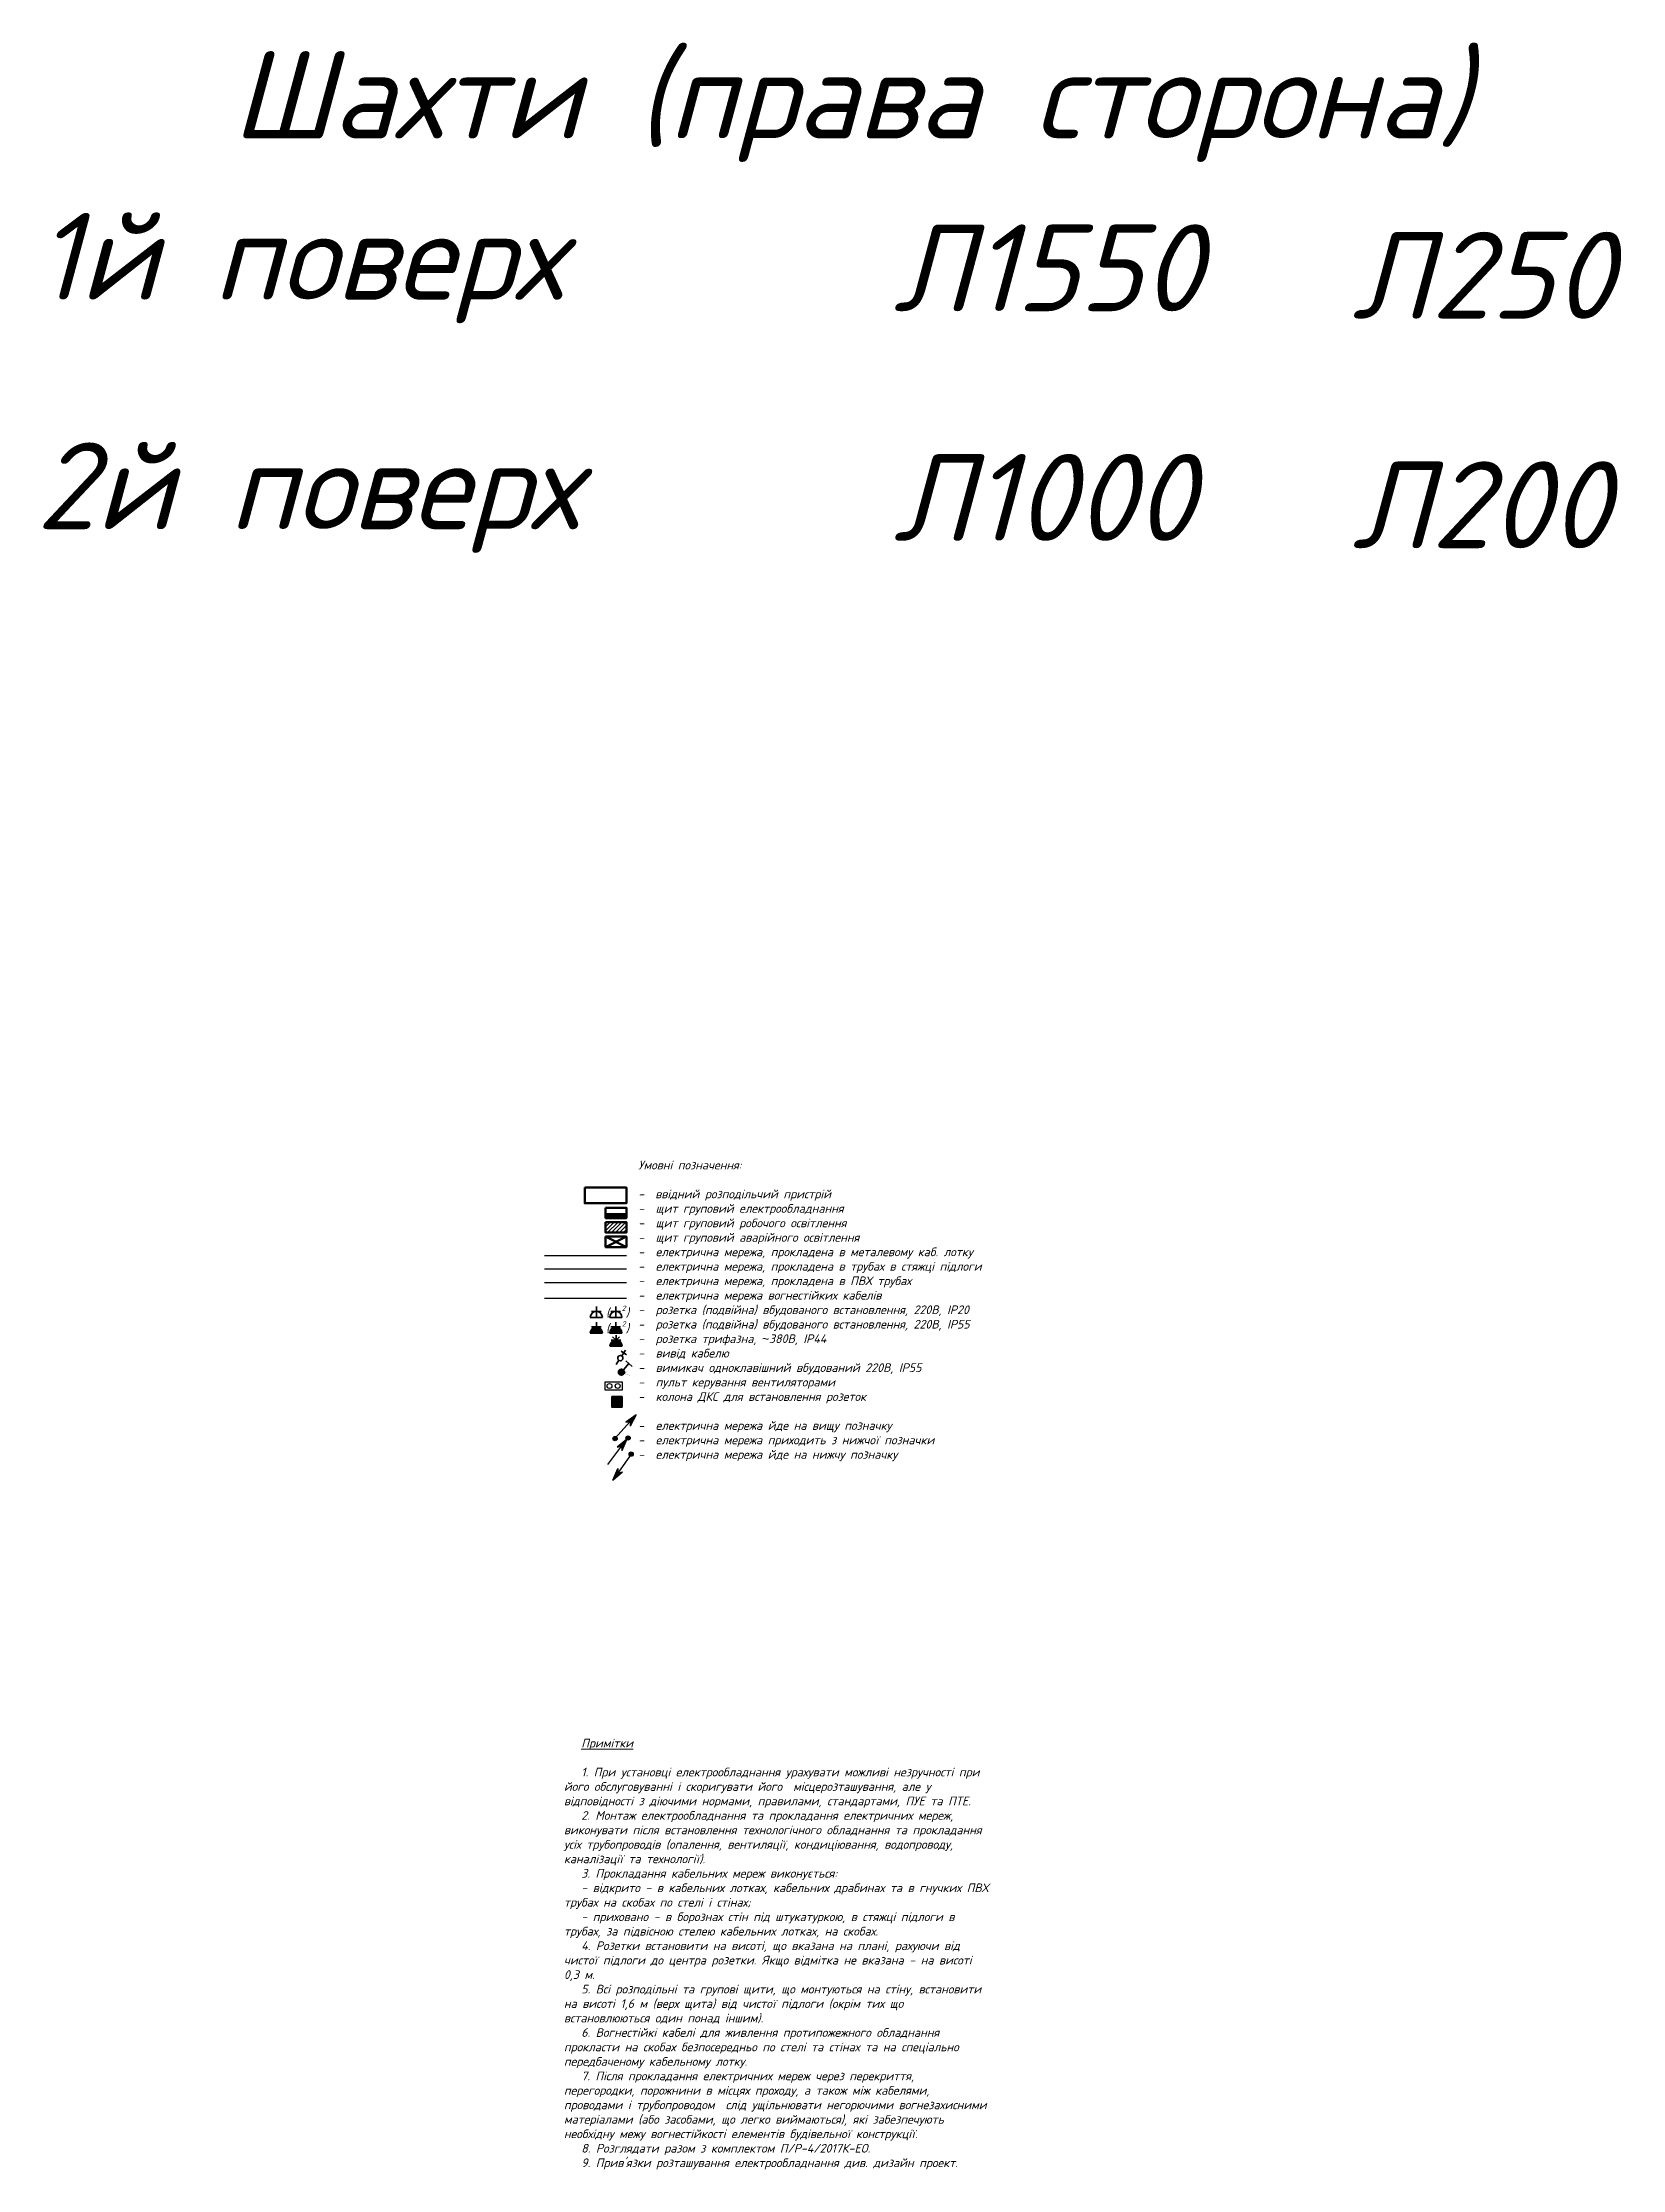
# Model space of a CAD drawing. Header units: millimetres. Extents: x -164867 to 807677, y -316775 to 513985.
# Drawn here: x 250253 to 295763, y 231017 to 292272 of the extents above; entities that cross this region are included whole.
import ezdxf

# ---------------------------------------------------------------- set-up
doc = ezdxf.new("R2010")
doc.units = ezdxf.units.MM
doc.layers.add('E_Hidden atributes', color=2, linetype='Continuous', plot=False)
for name, color, linetype, lineweight in [('E_Аварійні мережі', 1, 'Continuous', 30), ('E_В лотку', 5, 'Kabl_in_Lotok', 30), ('E_Вент-о6ладнання', 84, 'Continuous', 30), ('E_Вимикачі', 84, 'Continuous', 35), ('E_Обладнання', 84, 'Continuous', 35), ('E_Розп. мережі', 5, 'Continuous', 30), ('E_Щити', 1, 'Continuous', 50)]:
    doc.layers.add(name, color=color, linetype=linetype, lineweight=lineweight)
doc.styles.add('GOST 2.304', font='isocpeui.ttf')
doc.styles.add('ГОСТ 2.304', font='isocpeui.ttf')
doc.linetypes.add('Kabl_in_Lotok', pattern='A,10,[130,ltypeshp.shx,S=1,R=0,X=0,Y=0],1,[130,ltypeshp.shx,S=1,R=90,X=0,Y=-1],1,[130,ltypeshp.shx,S=1,R=0,X=0,Y=0],10', length=22)
doc.linetypes.add('Kabl_in_Tube', pattern='A,10,[133,ltypeshp.shx,S=1,R=0,X=0,Y=0],10', length=20)

msp = doc.modelspace()

# ---------------------------------------------------------------- texts
at = {"color": 2, "lineweight": 40, "style": 'GOST 2.304'}
for s, p in [('Шахти (права сторона)', (255713.1, 289510.58)), ('1й поверх', (250072.28, 284865.61)), ('Л1550', (274754.05, 284534.59)), ('2й поверх', (250072.28, 278254.32)), ('Л1000', (274754.05, 277923.3))]:
    msp.add_text(s, height=2500, dxfattribs=at).set_placement(p)
at = {"color": 6, "lineweight": 40, "style": 'GOST 2.304'}
for s, p in [('Л250', (287970.51, 284320.9)), ('Л200', (287970.51, 277709.6))]:
    msp.add_text(s, height=2500, dxfattribs=at).set_placement(p)
at = {"color": 7, "lineweight": 15, "char_height": 250, "attachment_point": 1, "style": 'GOST 2.304'}
for s, insert, width in [('\\pt500;{\\C256;Умовні позначення:\\P\\P-  ввідний розподільчий пристрій\\P-^Iщит груповий електрообладнання\\P-^Iщит груповий робочого освітлення\\P-^Iщит груповий аварійного освітлення\\P-^Iелектрична мережа, прокладена в металевому каб. лотку\\P-^Iелектрична мережа, прокладена в трубах в стяжці підлоги\\P-^Iелектрична мережа, прокладена в ПВХ трубах\\P-^Iелектрична мережа вогнестійких кабелів \\P-^Iрозетка (подвійна) вбудованого встановлення, 220В, IP20\\P-^Iрозетка (подвійна) вбудованого встановлення, 220В, IP55\\P-^Iрозетка трифазна, \\fArial|b0|i1|c0|p34;~\\fISOCPEUR|b0|i1|c204|p34;380В, IP44\\P-^Iвивід кабелю\\P-^Iвимикач одноклавішний вбудований 220В, IP55\\P-^Iпульт керування вентиляторами\\P-^Iколона ДКС для встановлення розеток\\P\\P-^Iелектрична мережа йде на вищу позначку\\P-^Iелектрична мережа приходить з нижчої позначки\\P-^Iелектрична мережа йде на нижчу позначку}', (267412.3, 260068.86), 18030.5683), ("\\pi500;{\\LПримітки\\P\\pi436.3125;}\\P1. При установці електрообладнання урахувати можливі незручності при його обслуговуванні і скоригувати його  місцерозташування, але у відповідності з діючими нормами, правилами, стандартами, ПУЕ та ПТЕ.\\P2{\\fISOCPEUR|b0|i1|c238|p34;. }Монтаж електрообладнання та прокладання електричних мереж, виконувати після встановлення технологічного обладнання та прокладання усіх трубопроводів (опалення, вентиляції, кондиціювання, водопроводу, каналізації та технології){\\fISOCPEUR|b0|i1|c238|p34;.\\P}3. Прокладання кабельних мереж виконується:\\P- відкрито - в кабельних лотках, кабельних драбинах та в гнучких ПВХ трубах на скобах по стелі і стінах;\\P- приховано - в борознах стін під штукатуркою, в стяжці підлоги в трубах, за підвісною стелею кабельних лотках, на скобах.\\P4. Розетки встановити на висоті, що вказана на плані, рахуючи від чистої підлоги до центра розетки. Якщо відмітка не вказана - на висоті 0,3 м.\\P5. Всі розподільні та групові щити, що монтуються на стіну, встановити на висоті 1,6 м (верх щита) від чистої підлоги (окрім тих що встановлюються один понад іншим).\\P6. Вогнестійкі кабелі для живлення протипожежного обладнання прокласти на скобах безпосередньо по стелі та стінах та на спеціально передбаченому кабельному лотку.\\P7. Після прокладання електричних мереж через перекриття, перегородки, порожнини в місцях проходу, а також між кабелями, проводами і трубопроводом  слід ущільнювати негорючими вогнезахисними матеріалами (або засобами, що легко виймаються), які забезпечують необхідну межу вогнестійкості елементів будівельної конструкції.\\P8. Розглядати разом з комплектом{\\C256; П/Р-4/2017К-ЕО.}\\P9. Прив'язки розташування електрообладнання див. дизайн проект.", (265271.41, 243420.9), 12232.6624)]:
    msp.add_mtext(s, dxfattribs=dict(at, insert=insert, width=width))
at = {"ltscale": 100, "char_height": 250, "attachment_point": 1, "line_spacing_factor": 1.512, "style": 'ГОСТ 2.304'}
for insert in [(266485.52, 255823.36), (266485.52, 255373.36)]:
    msp.add_mtext_dynamic_manual_height_columns('(   )', width=743.8843, gutter_width=2500, heights=[0], dxfattribs=dict(at, insert=insert))
at = {"layer": 'E_Обладнання', "style": 'GOST 2.304'}
for p in [(266935.52, 255745.03), (266935.52, 255295.03)]:
    msp.add_attdef('2', p, '', height=150, dxfattribs=at)

# ---------------------------------------------------------------- blocks, each defined once
blk = doc.blocks.new('электровывод')
at = {"color": 0, "linetype": 'ByBlock', "lineweight": -2}
for p, q in [((-123, 124), (-205, 207)), ((-202, 127), (-125, 204)), ((-59, 60), (0, 0))]:
    blk.add_line(p, q, dxfattribs=at)
blk.add_circle((-91, 92), 44.9, dxfattribs=at)
blk = doc.blocks.new('*U6')
at = {"lineweight": 40}
h = blk.add_hatch(color=0, dxfattribs=at)
h.dxf.hatch_style = 1
h.paths.add_polyline_path([(300, 150), (-300, 150), (-300, 0), (300, 0)])
at = {"color": 0}
blk.add_lwpolyline([(-300, 300), (300, 300), (300, 0), (-300, 0)], close=True, dxfattribs=at)
blk = doc.blocks.new('*U5')
at = {"lineweight": 20}
h = blk.add_hatch(dxfattribs=at)
h.set_pattern_fill('ANSI31', color=0, scale=25)
h.paths.add_polyline_path([(-300, 300), (-300, 0), (300, 0), (300, 300)])
at = {"color": 0}
blk.add_lwpolyline([(-300, 300), (300, 300), (300, 0), (-300, 0)], close=True, dxfattribs=at)
blk = doc.blocks.new('*U4')
at = {"color": 0}
for p, q in [((-300, 300), (300, 0)), ((-300, 0), (300, 300))]:
    blk.add_line(p, q, dxfattribs=at)
blk.add_lwpolyline([(-300, 300), (300, 300), (300, 0), (-300, 0)], close=True, dxfattribs=at)
blk = doc.blocks.new('*U69')
at = {"lineweight": -2}
h = blk.add_hatch(color=256, dxfattribs=at)
edge = h.paths.add_edge_path()
edge.add_arc((0.1, 0), 1.28, 0, 360)
h = blk.add_hatch(color=256, dxfattribs=at)
h.paths.add_polyline_path([(-0.5, -0.7), (-5.3, -6.2), (-2.9, -5.2)])
h.paths.add_polyline_path([(-0.5, -0.7), (-2.9, -5.2), (-2.4, -7.8)])
for p, q in [((-9.2, -16.8), (-0.5, -0.7)), ((-0.5, -0.7), (-5.3, -6.2)), ((-0.5, -0.7), (-5.3, -6.2)), ((-5.3, -6.2), (-2.9, -5.2)), ((-5.3, -6.2), (-2.9, -5.2)), ((-2.9, -5.2), (-2.4, -7.8)), ((-2.9, -5.2), (-2.4, -7.8)), ((-0.5, -0.7), (-2.4, -7.8)), ((-0.5, -0.7), (-2.4, -7.8))]:
    blk.add_line(p, q, dxfattribs=at)
blk.add_circle((0.1, 0), 1.24, dxfattribs=at)
blk = doc.blocks.new('*U68')
at = {"lineweight": -2}
h = blk.add_hatch(color=256, dxfattribs=at)
h.paths.add_polyline_path([(8.8, 16.1), (3.9, 10.6), (6.3, 11.7)])
h.paths.add_polyline_path([(8.8, 16.1), (6.3, 11.7), (6.8, 9)])
h = blk.add_hatch(color=256, dxfattribs=at)
edge = h.paths.add_edge_path()
edge.add_arc((0.1, 0), 1.28, 0, 360)
for p, q in [((0, 0), (8.8, 16.1)), ((8.8, 16.1), (3.9, 10.6)), ((8.8, 16.1), (6.8, 9)), ((3.9, 10.6), (6.3, 11.7)), ((6.3, 11.7), (6.8, 9))]:
    blk.add_line(p, q, dxfattribs=at)
blk.add_circle((0.1, 0), 1.24, dxfattribs=at)
blk = doc.blocks.new('*U18')
at = {"lineweight": -2}
h = blk.add_hatch(color=256, dxfattribs=at)
edge = h.paths.add_edge_path()
edge.add_arc((0.1, 0), 1.28, 0, 360)
h = blk.add_hatch(color=256, dxfattribs=at)
h.paths.add_polyline_path([(8.9, -16.1), (4, -10.6), (6.4, -11.7)])
h.paths.add_polyline_path([(8.9, -16.1), (6.4, -11.7), (6.9, -9)])
for p, q in [((0.1, 0), (8.9, -16.1)), ((8.9, -16.1), (4, -10.6)), ((4, -10.6), (6.4, -11.7)), ((6.4, -11.7), (6.9, -9)), ((8.9, -16.1), (6.9, -9))]:
    blk.add_line(p, q, dxfattribs=at)
blk.add_circle((0.1, 0), 1.24, dxfattribs=at)
blk = doc.blocks.new('*U7')
at = {"color": 0}
blk.add_lwpolyline([(-600, 450), (600, 450), (600, 0), (-600, 0)], close=True, dxfattribs=at)
blk = doc.blocks.new('ПК вентиляторів')
blk.add_lwpolyline([(-246, 60), (0, 60), (0, -60), (-246, -60)], close=True)
for centre in [(-182, 0), (-64, 0)]:
    blk.add_circle(centre, 35.5)
blk = doc.blocks.new('*U275')
h = blk.add_hatch(color=0)
h.dxf.hatch_style = 1
h.paths.add_polyline_path([(88, 0, 1), (-88, 0, 1)])
at = {"color": 0}
for points in [[(127, 301), (17, 348)], [(34, 81), (127, 301)], [(238, 254), (127, 301)]]:
    blk.add_lwpolyline(points, dxfattribs=at)
blk.add_circle((0, 0), 87.5, dxfattribs=at)
at = {"layer": 'E_Hidden atributes', "style": 'GOST 2.304'}
for tag, p in [('TYPE', (-77, 42)), ('IP', (-72, 75)), ('INSTALATION', (-72, 10)), ('LOCATION', (-72, -20)), ('COLOR', (-72, -88)), ('VENDOR', (-72, -55))]:
    blk.add_attdef(tag, p, '', height=25, dxfattribs=at)
blk = doc.blocks.new('ДКС колона')
at = {"layer": 'E_Обладнання', "ltscale": 30}
h = blk.add_hatch(color=6, dxfattribs=at)
h.dxf.hatch_style = 1
h.paths.add_polyline_path([(150, 150), (-150, 150), (-150, -150), (150, -150)])
at = {"layer": 'E_Обладнання', "color": 6, "ltscale": 30}
blk.add_lwpolyline([(-150, 150), (150, 150), (150, -150), (-150, -150)], close=True, dxfattribs=at)

# ---------------------------------------------------------------- hatches: boundary and pattern name
at = {"layer": 'E_Обладнання'}
h = msp.add_hatch(color=256, dxfattribs=at)
h.dxf.hatch_style = 1
h.paths.add_polyline_path([(266380.52, 255105.03, 1), (266030.52, 255105.03)])
h = msp.add_hatch(color=256, dxfattribs=at)
h.dxf.hatch_style = 1
h.paths.add_polyline_path([(266940.52, 255105.03, 1), (266590.52, 255105.03)])
h = msp.add_hatch(color=256, dxfattribs=at)
h.dxf.hatch_style = 1
h.paths.add_polyline_path([(266948.34, 254726.04, 1), (266598.34, 254726.04)])

# ---------------------------------------------------------------- linework, layer by layer
at = {"layer": 'E_Аварійні мережі'}
msp.add_lwpolyline([(267072.9, 256102.01), (264707.32, 256102.01)], dxfattribs=at)
at = {"layer": 'E_В лотку', "ltscale": 100}
msp.add_lwpolyline([(264709.25, 257342.8), (267074.83, 257342.8)], dxfattribs=at)
at = {"layer": 'E_Обладнання'}
for p, q in [((266380.52, 255555.03), (266030.52, 255555.03)), ((266345.52, 255730.03), (266065.52, 255730.03)), ((266205.52, 255730.03), (266205.52, 255870.03)), ((266205.52, 255730.03), (266205.52, 255870.03)), ((266205.52, 255730.03), (266205.52, 255870.03)), ((266205.52, 255730.03), (266205.52, 255555.03)), ((266940.52, 255555.03), (266590.52, 255555.03)), ((266905.52, 255730.03), (266625.52, 255730.03)), ((266765.52, 255730.03), (266765.52, 255870.03)), ((266765.52, 255730.03), (266765.52, 255870.03)), ((266765.52, 255730.03), (266765.52, 255870.03)), ((266765.52, 255730.03), (266765.52, 255555.03)), ((266380.52, 255105.03), (266030.52, 255105.03)), ((266345.52, 255280.03), (266065.52, 255280.03)), ((266205.52, 255280.03), (266205.52, 255420.03)), ((266205.52, 255280.03), (266205.52, 255420.03)), ((266205.52, 255280.03), (266205.52, 255420.03)), ((266205.52, 255280.03), (266205.52, 255105.03)), ((266940.52, 255105.03), (266590.52, 255105.03)), ((266905.52, 255280.03), (266625.52, 255280.03)), ((266913.34, 254901.04), (266633.34, 254901.04)), ((266773.34, 254901.04), (266674.34, 255000.04)), ((266765.52, 255280.03), (266765.52, 255420.03)), ((266765.52, 255280.03), (266765.52, 255420.03)), ((266765.52, 255280.03), (266765.52, 255420.03)), ((266765.52, 255280.03), (266765.52, 255105.03)), ((266773.34, 254901.04), (266773.34, 255041.04)), ((266773.34, 254901.04), (266773.34, 255041.04)), ((266773.34, 254901.04), (266773.34, 255041.04)), ((266773.34, 254901.04), (266872.33, 255000.04)), ((266773.34, 254901.04), (266773.34, 254726.04)), ((266948.34, 254726.04), (266598.34, 254726.04))]:
    msp.add_line(p, q, dxfattribs=at)
for centre in [(266205.52, 255555.03), (266765.52, 255555.03), (266205.52, 255105.03), (266765.52, 255105.03), (266773.34, 254726.04)]:
    msp.add_arc(centre, 175, 0, 180, dxfattribs=at)
at = {"layer": 'E_Розп. мережі', "color": 30, "linetype": 'Kabl_in_Tube', "ltscale": 60, "true_color": 0xf8991e}
msp.add_lwpolyline([(267072.9, 256945.96), (264707.32, 256945.96)], dxfattribs=at)
at = {"layer": 'E_Розп. мережі'}
msp.add_lwpolyline([(267072.9, 256547.45), (264707.32, 256547.45)], dxfattribs=at)

# ---------------------------------------------------------------- block references
at = {"layer": 'E_В лотку', "ltscale": 100}
for name, p, xscale, yscale, zscale, rotation in [('*U68', (266739.08, 252067.32), 50.00000000000004, 50.00000000000004, 50.00000000000004, 346.4569506739439), ('*U69', (267114.02, 252083.84), 50.00000000000004, 50.00000000000004, 50.00000000000004, 351.4569506739427), ('*U18', (267205.88, 251622.59), 50.00000000000003, 50.00000000000003, 50.00000000000003, 296.456950673945)]:
    msp.add_blockref(name, p, dxfattribs=dict(at, xscale=xscale, yscale=yscale, zscale=zscale, rotation=rotation))
at = {"layer": 'E_Вент-о6ладнання', "xscale": 2, "yscale": 2, "zscale": 2, "rotation": 180}
msp.add_blockref('ПК вентиляторів', (266455.75, 253581.87), dxfattribs=at)
at = {"layer": 'E_Вимикачі', "rotation": 341.6615742490985}
msp.add_blockref('*U275', (266928.01, 253979.02), dxfattribs=at).add_auto_attribs({'INSTALATION': 'Вбудований', 'IP': 'IP54', 'LOCATION': 'Не в специфікацію', 'TYPE': '1-полюсний'})
at = {"layer": 'E_Обладнання', "xscale": -1.687500000021706, "yscale": 1.687500000021705, "zscale": 1.687500000021704, "rotation": 10.78376077381928}
msp.add_blockref('электровывод', (266775.11, 254202.15), dxfattribs=at)
at = {"layer": 'E_Обладнання', "color": 6}
msp.add_blockref('ДКС колона', (266798.34, 253125.48), dxfattribs=at)
at = {"layer": 'E_Щити'}
for name, p in [('*U7', (266472.02, 258844.43)), ('*U6', (266772.02, 258416.57)), ('*U5', (266772.02, 257999.83)), ('*U4', (266772.02, 257583.1))]:
    msp.add_blockref(name, p, dxfattribs=at)

msp.set_redraw_order([(e.dxf.handle, doc.entitydb.next_handle()) for e in msp.query("TEXT MTEXT ATTDEF DIMENSION ARC_DIMENSION")])  # texts and dimensions are drawn at this point

doc.saveas('drawing.dxf')
